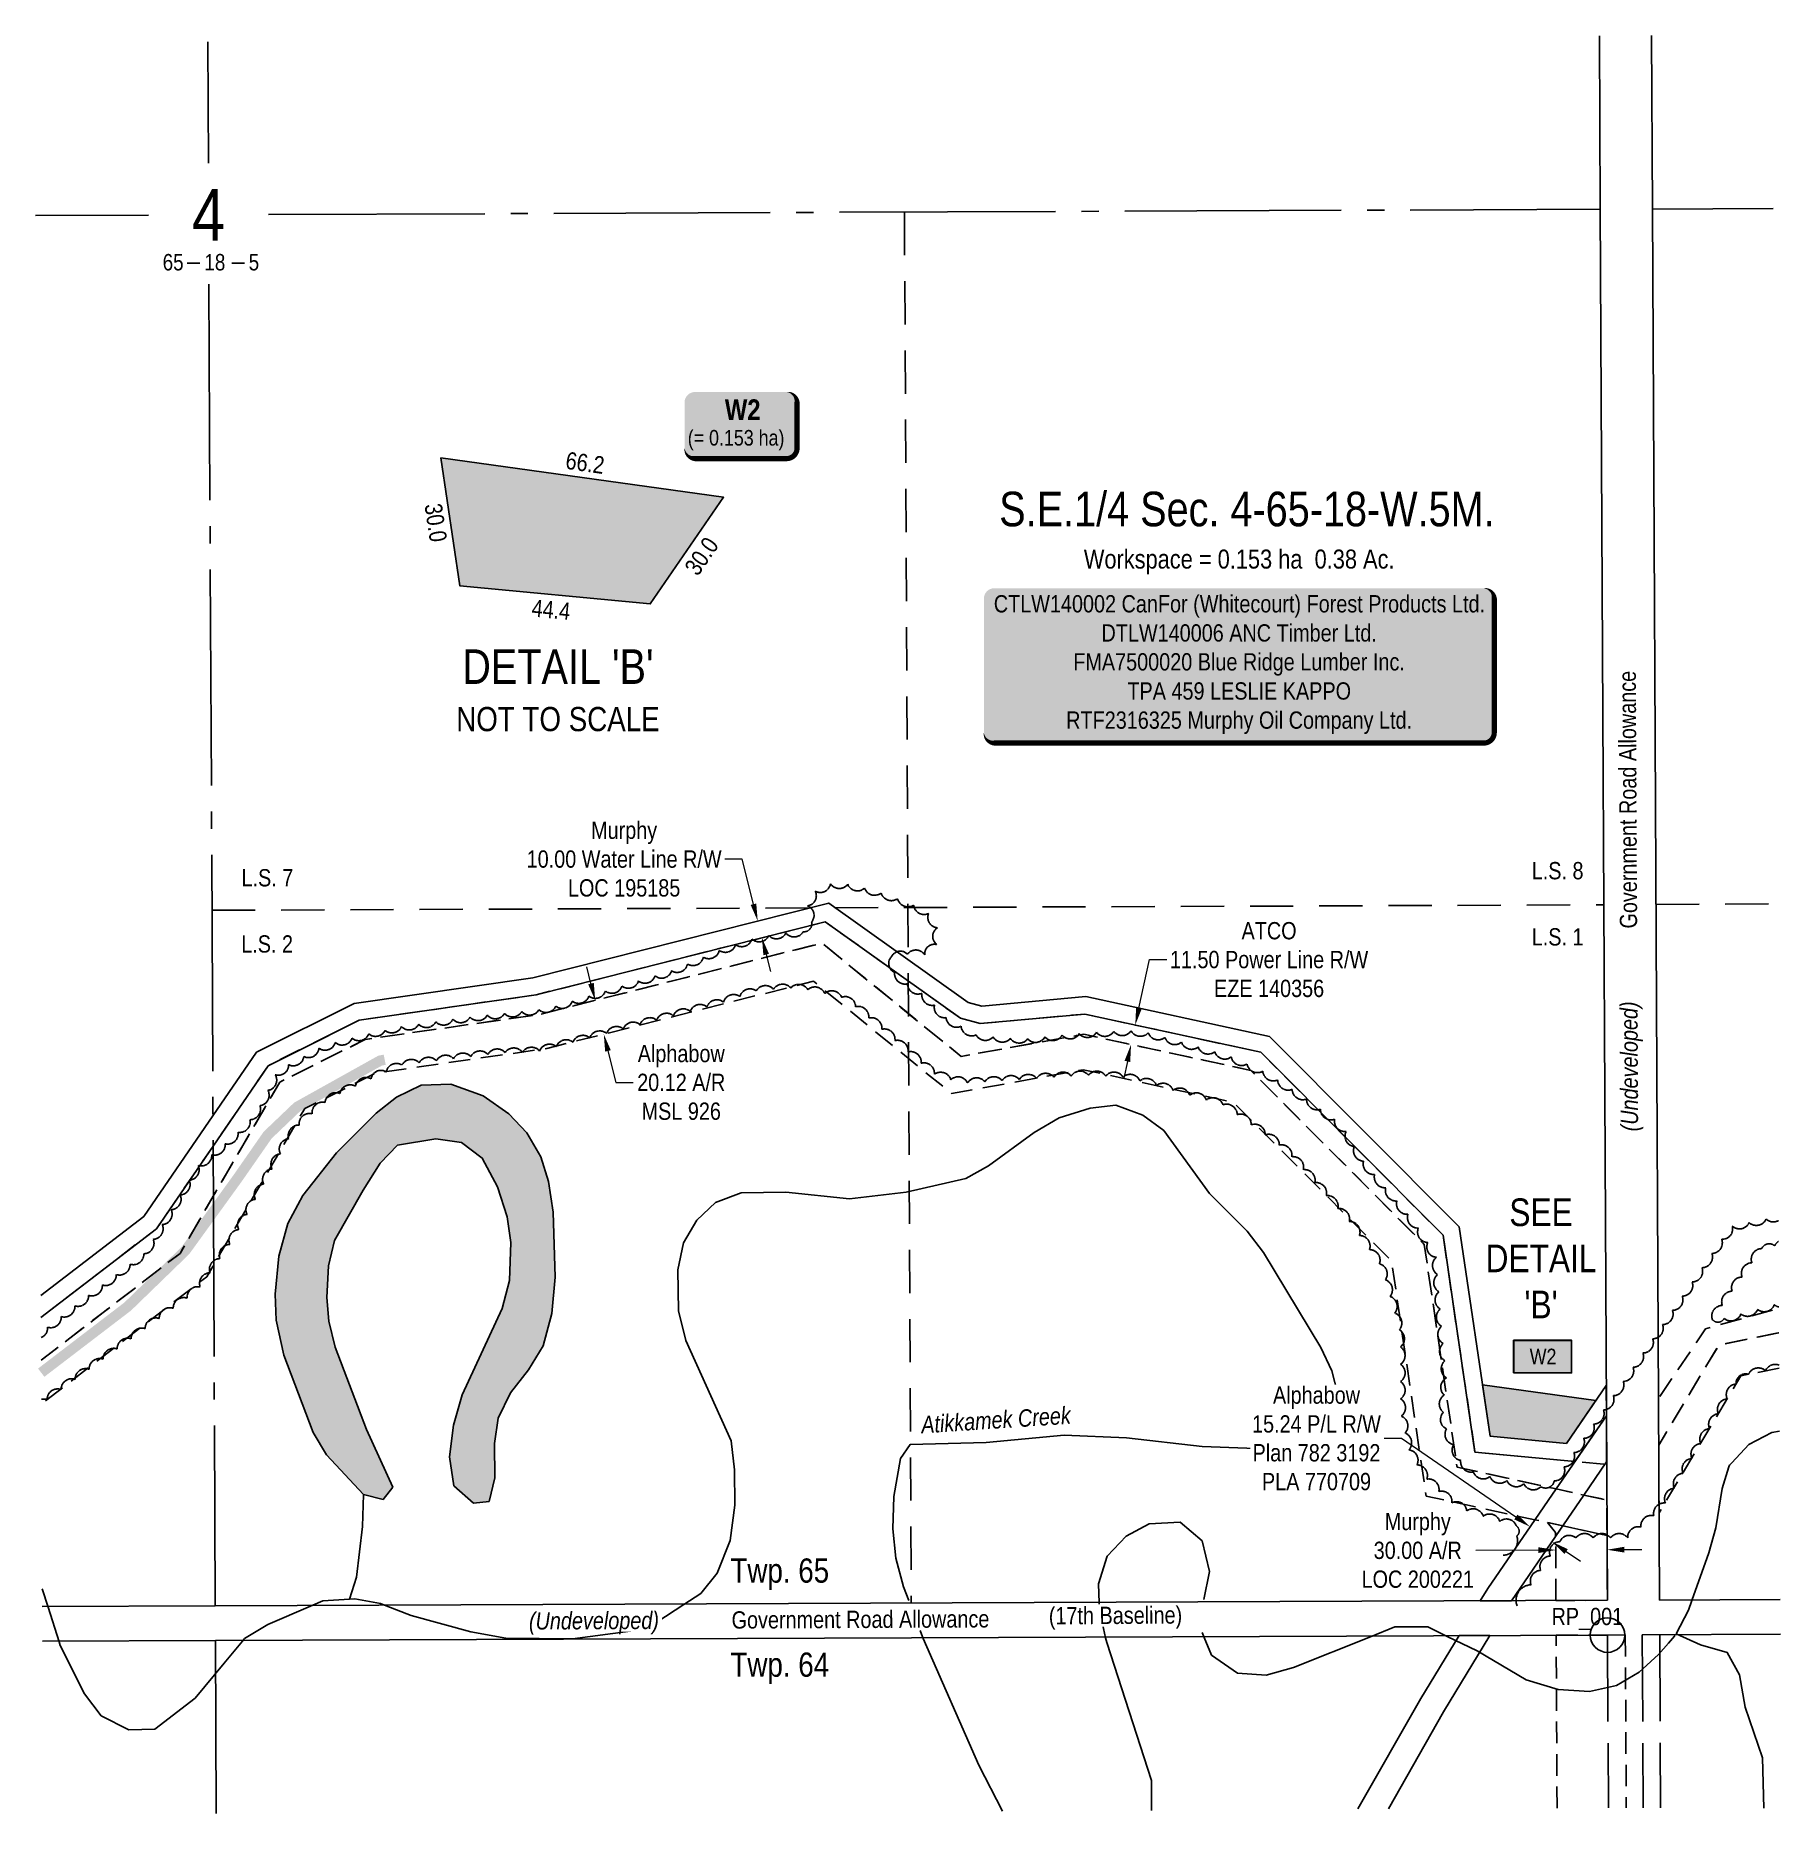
# Model space of a CAD drawing. Extents: x 521851 to 527154, y 6048777 to 6051637.
# Drawn here: x 521851 to 522860, y 6048989 to 6050017 of the extents above; entities that cross this region are included whole.
import ezdxf
from ezdxf.enums import TextEntityAlignment as Align

# ---------------------------------------------------------------- set-up
doc = ezdxf.new("R2010")
doc.units = 0
doc.header["$LTSCALE"] = 5
for name, pattern in [('0', [1, 1, 0]), ('foc-ACCESSROAD', [3.75, 2.5, -1.25]), ('foc-FLOWLINE', [3.75, 2.5, -1.25]), ('foc-LSD', [8, 5, -3]), ('foc-QUARTERLINE', [33, 25, -3, 2, -3]), ('foc-UNSURVEYED', [12.5, 10, -2.5])]:
    doc.linetypes.add(name, pattern=pattern)
for name, color, linetype in [('10', 1, 'Continuous'), ('35', 37, 'Continuous'), ('9', 3, 'Continuous'), ('AS-ROADS', 254, 'Continuous'), ('C-AR', 13, 'foc-ACCESSROAD'), ('C-RW', 13, 'Continuous'), ('C-SYMBOL', 7, 'Continuous'), ('D-TXT', 6, 'Continuous'), ('DETAIL-T', 7, 'Continuous'), ('F-AR', 190, 'foc-ACCESSROAD'), ('F-EZE', 190, 'foc-FLOWLINE'), ('F-RW', 190, 'Continuous'), ('L-AREAREQUIRED', 7, 'Continuous'), ('L-QSEC', 8, 'foc-QUARTERLINE'), ('L-ROAD-T', 7, 'Continuous'), ('L-SEC', 7, 'Continuous'), ('L-SECLBL', 7, 'Continuous'), ('L-SECTION-LSD', 7, 'foc-LSD'), ('L-USEC', 7, 'foc-UNSURVEYED'), ('P-TEMP-BLOCKS', 250, 'Continuous'), ('P-TEMP-H', 41, 'Continuous'), ('P-TEMP_WORKSPACE', 46, 'Continuous'), ('T-BUSH', 110, '0'), ('T-WATER', 160, 'Continuous'), ('T-WATER-H', 133, 'Continuous'), ('T-WATER-T', 170, 'Continuous')]:
    doc.layers.add(name, color=color, linetype=linetype)
for name, color, linetype, lineweight in [('C-AR-T', 13, 'Continuous', 9), ('F-EZE-T', 190, 'Continuous', 9), ('F-RW-T', 190, 'Continuous', 9), ('F-WS-T', 190, 'Continuous', 9), ('P-TEMP-T', 46, 'Continuous', 18), ('T-TEXT', 48, 'Continuous', 18)]:
    doc.layers.add(name, color=color, linetype=linetype, lineweight=lineweight)
doc.styles.add('100L', font='ARIALN.TTF', dxfattribs={"height": 11})
doc.styles.add('175L', font='ARIALN.TTF', dxfattribs={"height": 20})
doc.styles.add('80', font='ARIALN.TTF', dxfattribs={"height": 10})
doc.styles.add('80CG', font='ARIALN.TTF', dxfattribs={"height": 10})
doc.styles.add('80L', font='ARIALN.TTF', dxfattribs={"height": 10})
doc.styles.add('80LS', font='ARIALNI.TTF', dxfattribs={"height": 10})
doc.styles.add('BOLD', font='ARIALNB.TTF')
doc.styles.add('foc-LtypeFont', font='ARIALN.TTF', dxfattribs={"height": 7.349999999999999})
doc.styles.add('SIMPLEX', font='ARIALN.TTF')
doc.linetypes.add('foc-TOPO-flowdirection', pattern='A,20,[">",foc-LtypeFont,S=0.3,R=0,X=0,Y=-0.945],-1e-05', length=20.00001)
doc.dimstyles.new('Compass 5 000', dxfattribs={"dimscale": 5, "dimtxt": 9, "dimasz": 2, "dimexe": 0.2, "dimexo": 0.0625, "dimgap": 0.5, "dimtad": 0, "dimtih": 1, "dimtoh": 1, "dimzin": 0, "dimdsep": 46, "dimtxsty": '80CG', "dimcen": 0.1, "dimse1": 1, "dimse2": 1, "dimclrd": 256, "dimclrt": 256, "dimaunit": 1, "dimadec": 4, "dimazin": 0, "dimtfac": 0.06, "dimtofl": 0, "dimtmove": 0, "dimatfit": 1, "dimfxl": 0.2, "dimtolj": 1, "dimtzin": 0, "dimlwd": -1, "dimarcsym": 0})

msp = doc.modelspace()

# ---------------------------------------------------------------- texts
at = {"layer": '35', "color": 3, "style": '80'}
msp.add_attdef('RP_001', (522727.3747074592, 6049098.068417564), 'RP', height=9.99487, dxfattribs=at)
at = {"layer": 'C-SYMBOL', "color": 3, "style": '175L'}
msp.add_text('S.E.1/4 Sec. 4-65-18-W.5M.', height=19.98974, dxfattribs=at).set_placement((522551.3007001956, 6049727.348643042), align=Align.BOTTOM_CENTER)
at = {"layer": 'D-TXT', "color": 3, "char_height": 13.99999999999994, "attachment_point": 1, "style": '80L'}
for s, insert in [('Twp. 65', (522252.7849177189, 6049136.60871548)), ('Twp. 64', (522252.7849177189, 6049082.214129608))]:
    msp.add_mtext_dynamic_manual_height_columns(s, width=101.3953957241028, gutter_width=47.49999999999996, heights=[0], dxfattribs=dict(at, insert=insert))
at = {"layer": 'DETAIL-T', "color": 3, "insert": (522153.0681753964, 6049638.456358154), "char_height": 19.98974, "width": 116.9148895582538, "attachment_point": 5, "style": '80CG'}
msp.add_mtext("DETAIL 'B'\\P{\\H0.7x;NOT TO SCALE}", dxfattribs=at)
at = {"layer": 'L-AREAREQUIRED', "color": 5, "style": '100L'}
msp.add_text('Workspace = 0.153 ha  0.38 Ac.', height=10.994357, dxfattribs=at).set_placement((522546.831222446, 6049705.604705712), align=Align.BOTTOM_CENTER)
at = {"layer": 'L-ROAD-T', "style": '80L'}
for rotation, p in [(90.28892999574762, (522771.4616505563, 6049575.280910053)), (0.2694455526041913, (522327.9236695166, 6049101.392430259))]:
    msp.add_text('Government Road Allowance', height=10, rotation=rotation, dxfattribs=at).set_placement(p, align=Align.MIDDLE_CENTER)
at = {"layer": 'P-TEMP-T', "char_height": 9.994869999999999, "attachment_point": 1, "style": '80L'}
for s, insert, rotation in [('66.2', (522158.4057502592, 6049776.53170089), 352.0464292239838), ('30.0', (522085.8290448381, 6049747.189716359), 278.3788215487484), ('30.0', (522225.6590951832, 6049709.728233398), 55.525034015673015), ('44.4', (522138.4939807292, 6049691.184562011), 354.5630179135028)]:
    msp.add_mtext_dynamic_manual_height_columns(s, width=21.82140560313779, gutter_width=49.97435, heights=[0], dxfattribs=dict(at, insert=insert, rotation=rotation))
at = {"layer": 'T-TEXT', "style": '80LS'}
msp.add_text('(Undeveloped)', height=10, rotation=90.28892999574762, dxfattribs=at).set_placement((522772.239181317, 6049421.095280578), align=Align.MIDDLE_CENTER)
at = {"layer": 'T-WATER-T', "insert": (522362.6964984427, 6049218.869718388), "char_height": 10.00003001554806, "attachment_point": 1, "rotation": 3.738077430271405, "style": '80'}
msp.add_mtext_dynamic_manual_height_columns('{\\fArial Narrow|b0|i1|c0|p34;Atikkamek Creek}', width=107.5607485407137, gutter_width=44.99999999999998, heights=[0], dxfattribs=at)

# ---------------------------------------------------------------- blocks, each defined once
blk = doc.blocks.new('L-SECLBL')
at = {"layer": '9', "color": 7}
for p, q in [((-5.082139060913505, -27.83004804289613), (-12.28857354467345, -27.83004804289613)), ((20.70431141927111, -27.83004804289613), (13.49787693551116, -27.83004804289613))]:
    blk.add_line(p, q, dxfattribs=at)
at = {"layer": '10', "color": 2, "style": 'SIMPLEX'}
blk.add_attdef('SEC', text='', height=30, dxfattribs=at).set_placement((0, 0), align=Align.MIDDLE)
at = {"layer": '10', "color": 5, "style": '80L'}
blk.add_attdef('TWP', text='', height=9.5, dxfattribs=at).set_placement((-14.43410290347765, -27.36845155570791), align=Align.MIDDLE_RIGHT)
blk.add_attdef('RGE', text='', height=9.5, dxfattribs=at).set_placement((3.622123863462547, -27.36845155570791), align=Align.MIDDLE_CENTER)
blk.add_attdef('MER', text='', height=9.5, dxfattribs=at).set_placement((23.16775162027989, -27.36845155570791), align=Align.MIDDLE_LEFT)
blk = doc.blocks.new('*U18')
h = blk.add_hatch(color=255)
edge = h.paths.add_edge_path()
edge.add_line((-141.5, -45.5), (141.5, -45.5))
edge.add_arc((141.5, -39.5), 6, 270, 360)
edge.add_line((147.5, -39.5), (147.5, 38))
edge.add_arc((141.5, 38), 6, 0, 90)
edge.add_line((141.5, 44), (-141.5, 44))
edge.add_arc((-141.5, 38), 6, 90, 180)
edge.add_line((-147.5, 38), (-147.5, -39.5))
edge.add_arc((-141.5, -39.5), 6, 180, 270)
at = {"color": 44, "flags": 128}
blk.add_lwpolyline([(-141.5, -45.5, 3, 3, 0), (141.5, -45.5, 3, 3, 0.414213562373095), (147.5, -39.5, 3, 3, 0), (147.5, 38, 3, 0, 0.414213562373095), (141.5, 44, 0, 0, 0), (-141.5, 44, 0, 0, 0.414213562373095), (-147.5, 38, 0, 0, 0), (-147.5, -39.5, 0, 3, 0.414213562373095)], format="xyseb", close=True, dxfattribs=at)
at = {"color": 44, "style": '80'}
blk.add_attdef('ENTER_TEXT_001', (-35.98567530695772, -4.996589358799454), '', height=10, dxfattribs=at)
blk = doc.blocks.new('*D19')
at = {"layer": 'C-AR-T', "transparency": 16777216}
for p, q in [((522259.5122900493, 6049540.891218485), (522249.5122900493, 6049540.891218485)), ((522266.0914991549, 6049514.834378082), (522259.5122900493, 6049540.891218485)), ((522273.4364962101, 6049485.744648153), (522275.8846090997, 6049476.048940687))]:
    blk.add_line(p, q, dxfattribs=at)
for points in [[(522267.7074503994, 6049515.242396897), (522264.4755479102, 6049514.426359267), (522268.5396120443, 6049505.138670616)], [(522275.0524474545, 6049486.152666967), (522271.8205449653, 6049485.336629338), (522270.9883833206, 6049495.44035562)]]:
    blk.add_solid(points, dxfattribs=at)
at = {"layer": 'C-AR-T', "transparency": 16777216, "insert": (522191.3267511672, 6049540.891218485), "char_height": 10, "attachment_point": 5, "style": '80CG'}
blk.add_mtext('\\A1;Murphy\\P10.00 Water Line R/W\\PLOC 195185', dxfattribs=at)
blk = doc.blocks.new('*D20')
at = {"layer": 'C-AR-T', "transparency": 16777216}
for p, q in [((522719.7792937412, 6049141.435473158), (522683.5498220255, 6049141.244391905)), ((522769.4688684663, 6049141.697545602), (522779.4687293835, 6049141.750286805))]:
    blk.add_line(p, q, dxfattribs=at)
for points in [[(522719.7705035406, 6049143.102116644), (522719.7880839419, 6049139.768829672), (522729.7791546584, 6049141.488214362)], [(522769.4600782657, 6049143.364189088), (522769.477658667, 6049140.030902116), (522759.469007549, 6049141.644804399)]]:
    blk.add_solid(points, dxfattribs=at)
at = {"layer": 'C-AR-T', "transparency": 16777216, "insert": (522650.0368615889, 6049141.244391906), "char_height": 10, "attachment_point": 5, "style": '80CG'}
blk.add_mtext('\\A1;Murphy\\P30.00 A/R\\PLOC 200221', dxfattribs=at)
blk = doc.blocks.new('*D21')
at = {"layer": 'F-WS-T', "transparency": 16777216}
for p, q in [((522172.1777090696, 6049468.950524563), (522169.7298485057, 6049478.646295737)), ((522181.9988862632, 6049430.049662258), (522186.6071728419, 6049411.796624141)), ((522186.6071728419, 6049411.796624141), (522196.6071728421, 6049411.79662414))]:
    blk.add_line(p, q, dxfattribs=at)
for points in [[(522173.7936709321, 6049469.358501323), (522170.5617472071, 6049468.542547802), (522174.6255696332, 6049459.254753389)], [(522183.6148481257, 6049430.457639018), (522180.3829244007, 6049429.641685497), (522179.5510256996, 6049439.745433431)]]:
    blk.add_solid(points, dxfattribs=at)
at = {"layer": 'F-WS-T', "transparency": 16777216, "insert": (522224.3425070848, 6049411.796624141), "char_height": 10, "attachment_point": 5, "style": '80CG'}
blk.add_mtext('\\A1;Alphabow\\P20.12 A/R\\PMSL 926', dxfattribs=at)
blk = doc.blocks.new('*D22')
at = {"layer": 'F-EZE-T', "transparency": 16777216}
for p, q in [((522488.8852221954, 6049454.76231066), (522494.961079678, 6049482.794601175)), ((522494.961079678, 6049482.794601175), (522504.9610796781, 6049482.794601176)), ((522482.2140473686, 6049423.983394045), (522480.0957831156, 6049414.21032101))]:
    blk.add_line(p, q, dxfattribs=at)
for points in [[(522487.2563766895, 6049455.115354703), (522490.5140677013, 6049454.409266618), (522486.7669579424, 6049444.989237625)], [(522480.5852018627, 6049424.336438088), (522483.8428928745, 6049423.630350003), (522484.3323116219, 6049433.756467081)]]:
    blk.add_solid(points, dxfattribs=at)
at = {"layer": 'F-EZE-T', "transparency": 16777216, "insert": (522564.101598096, 6049482.794601176), "char_height": 10, "attachment_point": 5, "style": '80CG'}
blk.add_mtext('\\A1;ATCO\\P11.50 Power Line R/W\\PEZE 140356', dxfattribs=at)
blk = doc.blocks.new('*D23')
at = {"layer": 'F-RW-T', "transparency": 16777216}
for p, q in [((522640.59747741, 6049205.994785358), (522630.59747741, 6049205.994785357)), ((522706.7616183306, 6049160.566109814), (522640.59747741, 6049205.994785358)), ((522735.8064071112, 6049140.623792611), (522744.0502666719, 6049134.96351174))]:
    blk.add_line(p, q, dxfattribs=at)
for points in [[(522707.704998476, 6049161.940086408), (522705.8182381853, 6049159.19213322), (522715.0054778913, 6049154.905828943)], [(522736.7497872566, 6049141.997769205), (522734.8630269659, 6049139.249816017), (522727.5625475501, 6049146.284073482)]]:
    blk.add_solid(points, dxfattribs=at)
at = {"layer": 'F-RW-T', "transparency": 16777216, "insert": (522591.5115292519, 6049205.994785357), "char_height": 10, "attachment_point": 5, "style": '80CG', "bg_fill": 3, "box_fill_scale": 1.1, "bg_fill_color": 256, "bg_fill_true_color": 13158600, "bg_fill_transparency": 0}
blk.add_mtext('\\A1;Alphabow\\P15.24 P/L R/W\\PPlan 782 3192\\PPLA 770709', dxfattribs=at)
blk = doc.blocks.new('*U32')
h = blk.add_hatch(color=191)
edge = h.paths.add_edge_path()
edge.add_line((-26.49999999999999, -20), (26.49999999999999, -20))
edge.add_arc((26.49999999999999, -14), 6, 270, 360)
edge.add_line((32.49999999999999, -14), (32.49999999999999, 12.5))
edge.add_arc((26.49999999999999, 12.5), 6, 0, 90)
edge.add_line((26.49999999999999, 18.5), (-26.49999999999999, 18.5))
edge.add_arc((-26.49999999999999, 12.5), 6, 90, 180)
edge.add_line((-32.49999999999999, 12.5), (-32.49999999999999, -14))
edge.add_arc((-26.49999999999999, -14), 6, 180, 270)
at = {"color": 250, "flags": 128}
blk.add_lwpolyline([(-26.49999999999999, -20, 3, 3, 0), (26.49999999999999, -20, 3, 3, 0.414213562373095), (32.49999999999999, -14, 3, 3, 0), (32.49999999999999, 12.5, 3, 0, 0.414213562373095), (26.49999999999999, 18.5, 0, 0, 0), (-26.49999999999999, 18.5, 0, 0, 0.414213562373095), (-32.49999999999999, 12.5, 0, 0, 0), (-32.49999999999999, -14, 0, 3, 0.414213562373095)], format="xyseb", close=True, dxfattribs=at)
at = {"flags": 128}
blk.add_lwpolyline([(4.701818253082507, -15.62450055211453, 0, 7.499999999999997, 0), (0.4143293970815544, 1.879212417448208, 0, 0, 0)], format="xyseb", dxfattribs=at)
at = {"color": 250}
for tag, p, height, style in [('TEMP_AREA_W1_001', (-9.212824010914055, 2.244292974654144), 12, 'BOLD'), ('ENTER_TEXT_001', (-30.65893587994544, -12.47010782646594), 9, '80')]:
    blk.add_attdef(tag, p, '', height=height, dxfattribs=dict(at, style=style))
blk = doc.blocks.new('Temp_Area')
h = blk.add_hatch(color=191)
h.dxf.hatch_style = 1
h.paths.add_polyline_path([(-16.82711371331243, -9.436567862801894), (16.33187767662457, -9.436567862801894), (16.33187767662457, 9.053714016554295), (-16.82711371331243, 9.053714016554295)])
at = {"color": 250}
for points in [[(-17.02711371331247, -9.636567862801712), (16.53187767662462, -9.636567862801712), (16.53187767662462, 9.253714016554113), (-17.02711371331247, 9.253714016554113)], [(-16.92711371331245, -9.536567862801803), (16.43187767662459, -9.536567862801803), (16.43187767662459, 9.153714016554204), (-16.92711371331245, 9.153714016554204)]]:
    blk.add_lwpolyline(points, close=True, dxfattribs=at)
at = {"color": 250, "style": '80L'}
blk.add_attdef('TEMPORARY', text='', height=9, dxfattribs=at).set_placement((0.001048257894581184, -0.1484938545327168), align=Align.MIDDLE_CENTER)

# ---------------------------------------------------------------- dimensions: what is measured, and where the dimension line sits
at = {"layer": 'C-AR-T'}
for base, p1, p2, angle, text, picture, middle in [((522268.5396120443, 6049505.138670616), (522274.6397791259, 6049496.362313009), (522272.1910078496, 6049506.060628004), 104.17068177109817, 'Murphy\\P10.00 Water Line R/W\\PLOC 195185', '*D19', (522191.3267511672, 6049540.891218485)), ((522729.7791546584, 6049141.488214362), (522759.4896511909, 6049137.730719527), (522729.7997983004, 6049137.574129491), 180.30218623940323, 'Murphy\\P30.00 A/R\\PLOC 200221', '*D20', (522650.0368615889, 6049141.244391906))]:
    dim = msp.add_linear_dim(base=base, p1=p1, p2=p2, angle=angle, text=text, dimstyle='Compass 5 000', dxfattribs=at)
    dim.commit()
    dim.dimension.update_dxf_attribs({"geometry": picture, "text_midpoint": middle, "dimtype": 161})
at = {"layer": 'F-EZE-T'}
dim = msp.add_linear_dim(base=(522486.7669579424, 6049444.989237625), p1=(522483.703116167, 6049433.892842021), p2=(522486.1377624875, 6049445.125612564), angle=77.77059305819685, text='ATCO\\P11.50 Power Line R/W\\PEZE 140356', dimstyle='Compass 5 000', dxfattribs=at)
dim.commit()
dim.dimension.update_dxf_attribs({"geometry": '*D22', "text_midpoint": (522564.101598096, 6049482.794601176), "dimtype": 161})
at = {"layer": 'F-WS-T'}
dim = msp.add_linear_dim(base=(522179.5510256996, 6049439.745433431), p1=(522175.2521469452, 6049459.412943373), p2=(522180.1776030115, 6049439.903623416), angle=284.1691906815933, text='Alphabow\\P20.12 A/R\\PMSL 926', dimstyle='Compass 5 000', dxfattribs=at)
dim.commit()
dim.dimension.update_dxf_attribs({"geometry": '*D21', "text_midpoint": (522224.3425070848, 6049411.796624141), "dimtype": 161})

# ---------------------------------------------------------------- hatches: boundary and pattern name
at = {"layer": 'P-TEMP-H'}
h = msp.add_hatch(color=256, dxfattribs=at)
h.dxf.hatch_style = 1
h.paths.add_polyline_path([(522085.4653563233, 6049772.952630017), (522096.3694490563, 6049698.920915219), (522206.4403963694, 6049688.444461769), (522248.797872435, 6049750.132696103)])
h = msp.add_hatch(color=256, dxfattribs=at)
h.dxf.hatch_style = 1
h.paths.add_polyline_path([(522687.4901562041, 6049237.018552815), (522691.86167671, 6049207.338764936), (522735.9898233665, 6049203.138687753), (522752.9712063876, 6049227.86989538)])
at = {"layer": 'T-WATER-H'}
h = msp.add_hatch(color=256, dxfattribs=at)
h.dxf.hatch_style = 1
h.paths.add_polyline_path([(522011.5611257412, 6049209.454271754), (521994.5630438058, 6049254.144187869), (521990.3030122392, 6049274.32228398), (521989.718891994, 6049289.311282909), (521991.673026935, 6049311.426810065), (521997.021055966, 6049330.268036346), (522005.6470238569, 6049346.456753246), (522025.0051628246, 6049371.141987569), (522048.0031380029, 6049393.970639726), (522059.7973050911, 6049403.255032255), (522074.0961420145, 6049410.142315788), (522091.1583896228, 6049410.864899242), (522109.8735576974, 6049404.056243663), (522124.7644141872, 6049393.617979214), (522135.079328656, 6049382.713152163), (522143.1555769027, 6049368.894978912), (522147.5844685307, 6049354.565088645), (522150.3244756127, 6049336.819852705), (522151.5445820103, 6049299.316503362), (522149.615428342, 6049278.13568671), (522144.4496301284, 6049259.485401141), (522136.0613513984, 6049245.581297436), (522125.7216250013, 6049232.410633341), (522118.5223080689, 6049217.805252053), (522116.4336082681, 6049202.988488593), (522116.5174738704, 6049183.275422829), (522113.2844279063, 6049169.468211316), (522104.2372267477, 6049168.652442487), (522092.9503188982, 6049178.569115724), (522090.4351772827, 6049195.454063758), (522092.6852126109, 6049213.717441481), (522097.8064582185, 6049231.127569376), (522120.8664732442, 6049281.190292601), (522125.0765934101, 6049297.241357978), (522125.9322947515, 6049319.358804243), (522123.6534451646, 6049334.191632566), (522118.1825569635, 6049351.487879597), (522109.3224465703, 6049368.069744476), (522097.2894465674, 6049377.030100191), (522082.4453950676, 6049379.131770307), (522060.4034293276, 6049375.533516973), (522050.3090464916, 6049365.087943811), (522040.5833222623, 6049349.543565729), (522023.9659865433, 6049320.359552211), (522020.387104547, 6049305.784685899), (522019.5652553283, 6049287.499544152), (522020.66106532, 6049273.862684958), (522024.3521468433, 6049258.678399957), (522042.3963881009, 6049211.103419555), (522057.7280259604, 6049177.889029216), (522051.9792553905, 6049170.755389043), (522040.7432767591, 6049173.552392264), (522019.239967887, 6049196.498970148)])

# ---------------------------------------------------------------- linework, layer by layer
at = {"layer": '35', "color": 3}
msp.add_circle((522759.719, 6049092.317000001), 9.99487, dxfattribs=at)
at = {"layer": 'AS-ROADS', "const_width": 6.003073573669651, "flags": 128}
msp.add_lwpolyline([(521854.4114532555, 6049244.018092027), (521904.3603078074, 6049282.225782418), (521937.689736296, 6049314.553843491), (521968.1164918833, 6049356.683564248), (521985.2466599888, 6049381.319377533), (522002.3804930859, 6049397.691702061), (522050.2501917816, 6049424.403492667), (522052.9499068976, 6049424.946495488)], dxfattribs=at)
at = {"layer": 'C-AR'}
msp.add_lwpolyline([(522759.428559995, 6049149.841801568), (522759.6173078779, 6049112.423298487), (522729.9330694336, 6049112.305597511), (522729.7371517313, 6049149.452071862), (522729.7257832325, 6049151.654471672), (522725.1258614027, 6049157.340092918), (522733.844687215, 6049155.434639946), (522759.428559995, 6049149.841801568)], close=True, dxfattribs=at)
msp.add_lwpolyline([(522730.5645443278, 6048992.254487782), (522730.0386114951, 6049092.1993156), (522759.7184478692, 6049092.317094298), (522770.0177376428, 6049092.365803868), (522770.549797845, 6048992.452760085), (522770.5071846552, 6048992.409691522)], dxfattribs=at)
at = {"layer": 'C-RW', "flags": 128}
msp.add_lwpolyline([(521854.1978732983, 6049288.54816528), (521913.6711328458, 6049334.237166934), (521953.6455389721, 6049392.546509165), (521978.8437519318, 6049429.301626304), (522035.2230045528, 6049457.477981101), (522138.5137509323, 6049472.307854776), (522309.615674694, 6049515.510150856), (522390.088881118, 6049458.114977029), (522397.998813853, 6049455.929101857), (522458.1709587058, 6049461.422383185), (522564.3171285769, 6049438.415902486), (522674.0532288076, 6049328.246571605), (522691.86167671, 6049207.338764936), (522735.9898233665, 6049203.138687753), (522758.9908028915, 6049236.636666072), (522759.0790975807, 6049219.094606561), (522740.8546468978, 6049192.579757668), (522683.1084760997, 6049198.124066448), (522664.6382710753, 6049323.525381382), (522559.3132431462, 6049429.265196458), (522457.5522106572, 6049451.321386643), (522397.0919985856, 6049445.802376998), (522385.7201592271, 6049448.944479003), (522307.5760705236, 6049504.678486397), (522140.4543323271, 6049462.481466233), (522038.2469192178, 6049447.80671209), (521985.6304454167, 6049421.511647217), (521953.7300364482, 6049374.979216718), (521921.0237863697, 6049327.272403081), (521854.2581471971, 6049275.981437765)], dxfattribs=at)
at = {"layer": 'F-AR', "flags": 128}
for points in [[(521854.3769138641, 6049251.219337168), (521934.6272519919, 6049312.986642442), (521953.8691494023, 6049346.027352813), (521992.2841732316, 6049411.987210345), (522041.7214072695, 6049436.69411227), (522142.6842541368, 6049451.189853216), (522305.6844557229, 6049492.345888737), (522386.0878404502, 6049426.857581726), (522457.0407777692, 6049439.671725987), (522553.5636729391, 6049418.751032445), (522653.8193621984, 6049318.099415687), (522672.7786203387, 6049189.378753033), (522730.0604852469, 6049176.831941087), (522746.0330974063, 6049173.254905722), (522759.3246341523, 6049170.422729109), (522759.428559995, 6049149.841801568), (522733.844687215, 6049155.434639946), (522717.779773296, 6049158.946010757), (522654.9051317751, 6049172.690449402), (522634.8849333169, 6049308.594875147), (522543.5062987056, 6049400.341028269), (522456.6923940448, 6049419.161308695), (522380.5655464687, 6049405.411133942), (522300.8218592249, 6049470.362295743), (522146.5954680021, 6049431.425248416), (522047.8114973253, 6049417.242913412), (522006.724564391, 6049396.714316233), (521954.0602090347, 6049306.315146601), (521950.0921938151, 6049299.503276715), (521854.4982151676, 6049225.928780951)], [(522858.8906328841, 6049246.594685975), (522836.8738660807, 6049242.148959314), (522789.5214940217, 6049163.018977637), (522789.3244333144, 6049202.137444302), (522824.0999792293, 6049260.055066207), (522858.7873643037, 6049267.074669608)]]:
    msp.add_lwpolyline(points, dxfattribs=at)
at = {"layer": 'F-EZE', "flags": 128}
for points in [[(521854.2581471971, 6049275.981437765), (521921.0237863697, 6049327.272403081), (521953.7300364482, 6049374.979216718), (521985.6304454167, 6049421.511647217), (522038.2469192178, 6049447.80671209), (522140.4543323271, 6049462.481466233), (522307.5760705236, 6049504.678486397), (522385.7201592271, 6049448.944479003), (522397.0919985856, 6049445.802376998), (522457.5522106572, 6049451.321386643), (522559.3132431462, 6049429.265196458), (522664.6382710753, 6049323.525381382), (522683.1084760997, 6049198.124066448), (522740.9031877116, 6049192.623231215), (522758.2473789323, 6049190.972762507), (522759.2212696358, 6049190.879972649), (522759.3246341523, 6049170.422729109), (522746.0334856656, 6049173.25861029), (522730.0604852469, 6049176.831941087), (522672.7786203387, 6049189.378753033), (522653.8193621984, 6049318.099415687), (522553.5636729391, 6049418.751032445), (522457.0407777692, 6049439.671725987), (522386.0878404502, 6049426.857581726), (522305.6844557229, 6049492.345888737), (522142.6842541368, 6049451.189853216), (522041.7214072695, 6049436.69411227), (521992.2841732316, 6049411.987210345), (521953.8691494023, 6049346.027352813), (521934.6272519919, 6049312.986642442), (521854.3769138641, 6049251.219337168)], [(522858.7873643037, 6049267.074669608), (522824.0999792293, 6049260.055066207), (522789.3244333144, 6049202.137444302), (522789.2275773759, 6049221.362850861), (522789.1887106045, 6049229.110233481), (522816.4038442154, 6049269.374220521), (522858.7160100359, 6049281.225481272)]]:
    msp.add_lwpolyline(points, dxfattribs=at)
at = {"layer": 'F-RW'}
msp.add_lwpolyline([(522732.2118620486, 6049153.056693865), (522704.1652451413, 6049112.203959859), (522686.1831278877, 6049112.132036128), (522690.466469008, 6049119.167385324), (522715.3642464586, 6049155.428353843), (522727.9342580754, 6049173.735821758), (522759.0790975807, 6049219.094606561), (522759.2142177728, 6049192.38029794), (522746.0276197461, 6049173.176622984), (522732.2118620486, 6049153.056693865)], close=True, dxfattribs=at)
msp.add_lwpolyline([(522615.4842516668, 6048991.807324257), (522651.7583159881, 6049055.625748489), (522673.8992737689, 6049091.976209043), (522691.777212724, 6049092.047563165), (522664.8877684484, 6049047.898527973), (522633.0444700408, 6048991.875557392)], dxfattribs=at)
at = {"layer": 'L-QSEC'}
for p, q in [((521950.6688715725, 6050013.390886689), (521951.0062798478, 6049943.376545741)), ((521851.1427838277, 6049912.988590359), (521916.5076390959, 6049913.252410466)), ((521985.7535774526, 6049913.531895074), (522755.5620209716, 6049916.638930894)), ((522785.726203843, 6049916.781376676), (522855.5096098606, 6049917.111273634)), ((521951.3434419622, 6049873.41328473), (521955.0257682101, 6049109.307409897)), ((521955.1039024889, 6049089.190761636), (521955.5911187545, 6048989.193170053))]:
    msp.add_line(p, q, dxfattribs=at)
at = {"layer": 'L-SEC'}
for p, q in [((522755.0565630799, 6050016.919264585), (522755.5620209716, 6049916.638930894)), ((522785.2207635198, 6050017.058220339), (522785.7261550961, 6049916.791043267)), ((522755.5620209716, 6049916.638930894), (522759.6175376834, 6049112.42328714)), ((522785.7261550961, 6049916.791043267), (522789.781671808, 6049112.575399513)), ((521855.0080155372, 6049108.918934896), (521955.0257682101, 6049109.307409897)), ((521955.025735923, 6049109.307409772), (522759.6404266919, 6049112.433873329)), ((522759.6239900916, 6049112.433802748), (522759.6322084496, 6049112.433841401)), ((522789.781671808, 6049112.575399513), (522859.5647588883, 6049112.903591641)), ((521855.1047176419, 6049088.802358753), (521955.1039024889, 6049089.190761636)), ((521955.1039024889, 6049089.190761636), (522759.7185932578, 6049092.317225195)), ((522779.8355113508, 6049092.411829963), (522859.6661938176, 6049092.787253432))]:
    msp.add_line(p, q, dxfattribs=at)
at = {"layer": 'L-SECTION-LSD'}
for p, q in [((522353.352335914, 6049915.015566134), (522357.3128631184, 6049110.859608602)), ((521953.0882908083, 6049511.346166206), (522757.5898520623, 6049514.531823362)), ((522787.7539563878, 6049514.674707185), (522857.5372032602, 6049515.003687274))]:
    msp.add_line(p, q, dxfattribs=at)
at = {"layer": 'L-USEC'}
for p, q in [((522759.7185932578, 6049092.317225195), (522760.2226059469, 6048992.36972909)), ((522779.838375241, 6049092.411188696), (522780.3424675275, 6048992.447908142)), ((522789.8776189106, 6049092.458408881), (522790.3817253374, 6048992.486917339))]:
    msp.add_line(p, q, dxfattribs=at)
at = {"layer": 'P-TEMP_WORKSPACE'}
for points in [[(522085.4653563233, 6049772.952630017), (522096.3694490563, 6049698.920915219), (522206.4403963694, 6049688.444461769), (522248.797872435, 6049750.132696103)], [(522687.4901562041, 6049237.018552815), (522691.86167671, 6049207.338764936), (522735.9898233665, 6049203.138687753), (522752.9712063876, 6049227.86989538)]]:
    msp.add_lwpolyline(points, close=True, dxfattribs=at)
at = {"layer": 'T-BUSH', "flags": 128}
for points in [[(522053.1573318516, 6049441.904147134, 0.5018342600439558), (522062.6877295948, 6049444.064739273, 0.52056705), (522072.5875412312, 6049445.476734156, 0.52056705), (522082.4873528677, 6049446.888729048, 0.52056705), (522092.3871645038, 6049448.300723938, 0.52056705), (522102.2963637422, 6049449.637393481, 0.52056705), (522112.2399150096, 6049450.698425145, 0.52056705), (522122.1834662771, 6049451.759456805, 0.52056705), (522132.1270175448, 6049452.820488468, 0.52056705), (522142.0705688125, 6049453.88152013, 0.52056705), (522151.8196983059, 6049455.896439895, 0.52056705), (522161.3853056552, 6049458.811771099, 0.52056705), (522170.9509130048, 6049461.7271023, 0.52056705), (522180.5165203543, 6049464.642433512, 0.52056705), (522190.0821277037, 6049467.557764713, 0.52056705), (522199.6477350531, 6049470.473095912, 0.52056705), (522209.2133424027, 6049473.388427126, 0.52056705), (522218.7789497521, 6049476.303758331, 0.52056705), (522227.9545659159, 6049480.276537662, 0.52056705), (522237.1224784711, 6049484.270205067, 0.52056705), (522246.3245113115, 6049488.176440702, 0.52056705), (522255.7741218336, 6049491.448269089, 0.52056705), (522265.2237323553, 6049494.720097473, 0.52056705), (522274.9655747541, 6049496.776967416, 0.52056705), (522284.8694462467, 6049498.160198942, 0.52056705), (522294.8167900107, 6049498.917890575, 0.52056705), (522299.6994547814, 6049504.646379373, 0.52056705), (522297.3277235004, 6049513.921132883, 0.52056705), (522301.7834020162, 6049522.380486337, 0.52056705), (522310.6331139432, 6049526.728336403, 0.52056705), (522320.5749373466, 6049526.356390948, 0.52056705), (522330.3226724337, 6049524.124427545, 0.52056705), (522339.9209578385, 6049521.333112598, 0.52056705), (522349.3662364862, 6049518.052236849, 0.52056705), (522358.667696701, 6049514.38192765, 0.52056705), (522367.3639363339, 6049509.53342534, 0.52056705), (522372.4098799598, 6049501.252332494, 0.52056705), (522372.1090674626, 6049491.50702525, 0.52056705), (522365.0653057182, 6049485.628175784, 0.52056705), (522355.0761144478, 6049485.960273372, 0.52056705), (522345.8677892262, 6049484.576572192, 0.52056705), (522347.6560984355, 6049475.402311312, 0.52056705), (522355.110661872, 6049468.811914758, 0.52056705), (522363.4431978285, 6049463.31721862, 0.52056705), (522370.7195373957, 6049456.45895456, 0.52056705), (522377.4383075988, 6049449.269126878, 0.52056705), (522386.1033328744, 6049444.277400025, 0.52056705), (522394.7683581499, 6049439.285673167, 0.52056705), (522404.6297804345, 6049438.113387994, 0.52056705), (522414.5941243005, 6049437.269675174, 0.52056705), (522424.5514498205, 6049437.032865872, 0.52056705), (522434.4936178742, 6049438.106781312, 0.52056705), (522444.4357859287, 6049439.180696763, 0.52056705), (522454.3993280212, 6049440.025837022, 0.52056705), (522464.3692464494, 6049440.798555822, 0.52056705), (522474.3563658234, 6049441.305947788, 0.52056705), (522484.3465470304, 6049441.66239324, 0.52056705), (522494.2734405987, 6049440.544906338, 0.52056705), (522503.8892585529, 6049437.799720534, 0.52056705), (522513.5050765066, 6049435.054534735, 0.52056705), (522523.1208944604, 6049432.309348938, 0.52056705), (522532.7367124142, 6049429.564163137, 0.52056705), (522542.2541491201, 6049426.55028047, 0.52056705), (522551.3691663554, 6049422.437317936, 0.52056705), (522560.4841835906, 6049418.324355404, 0.52056705), (522569.0582414005, 6049413.204470171, 0.52056705), (522577.4549582638, 6049407.774537862, 0.52056705), (522585.7720908407, 6049402.224537734, 0.52056705), (522593.8226061506, 6049396.292671035, 0.52056705), (522601.9806167617, 6049390.521556218, 0.52056705), (522608.6702372319, 6049383.539140776, 0.52056705), (522613.3792554746, 6049374.717284555, 0.52056705), (522618.7089770414, 6049366.291019435, 0.52056705), (522625.1284473768, 6049358.623529582, 0.52056705), (522631.5479177121, 6049350.956039732, 0.52056705), (522637.9673880471, 6049343.288549886, 0.52056705), (522644.3568924021, 6049335.59614474, 0.52056705), (522650.383921609, 6049327.635334298, 0.52056705), (522655.8370582889, 6049319.253013596, 0.52056705), (522660.8008496237, 6049310.705445145, 0.52056705), (522661.5458805145, 6049300.733237326, 0.52056705), (522662.2909114055, 6049290.761029497, 0.52056705), (522663.035942296, 6049280.788821664, 0.52056705), (522663.7809731872, 6049270.816613832, 0.52056705), (522664.7399466151, 6049260.863565538, 0.52056705), (522665.7786736876, 6049250.917659546, 0.52056705), (522666.6626247512, 6049240.975830832, 0.52056705), (522665.2917273875, 6049231.079800419, 0.52056705), (522664.9070835045, 6049221.087200698, 0.52056705), (522666.6435426757, 6049211.508337491, 0.52056705), (522670.7553658499, 6049202.39280623, 0.52056705), (522674.8671890244, 6049193.277274971, 0.52056705), (522682.1837308888, 6049186.694260878, 0.52056705), (522691.7865917477, 6049183.946129077, 0.52056705), (522701.5121549603, 6049181.619453302, 0.52056705), (522711.3464498419, 6049179.814683144, 0.52056705), (522721.1920112038, 6049178.063991433, 0.52056705), (522728.9182327115, 6049181.403727692, 0.52056705), (522734.6124136209, 6049189.624208443, 0.52056705), (522740.306594531, 6049197.844689192, 0.52056705), (522746.0007754402, 6049206.065169947, 0.52056705), (522751.6949563496, 6049214.285650692, 0.52056705), (522757.3891372593, 6049222.506131447, 0.52056705), (522763.0833181685, 6049230.726612195, 0.52056705), (522768.7774990779, 6049238.947092941, 0.52056705), (522774.4716799872, 6049247.167573697, 0.52056705), (522780.1658608967, 6049255.388054446, 0.52056705), (522785.8600418062, 6049263.6085352, 0.52056705), (522791.5542227158, 6049271.829015952, 0.52056705), (522797.248403625, 6049280.049496696, 0.52056705), (522802.9425845345, 6049288.269977453, 0.52056705), (522808.6367654441, 6049296.490458201, 0.52056705), (522814.330946353, 6049304.71093895, 0.52056705), (522820.0251272624, 6049312.931419702, 0.52056705), (522825.7193081724, 6049321.15190045, 0.52056705), (522831.7878532911, 6049328.806156522, 0.52056705), (522841.5817875249, 6049330.82577337, 0.52056705), (522851.3757217595, 6049332.84539022, 0.3232778319894746), (522858.4604359616, 6049331.910334662, 0.3232778319894746)], [(522053.3840801204, 6049418.132160369, -0.01973274139179508), (522053.8115035246, 6049417.90970715, -0.52056705), (522062.9385246392, 6049421.90891634, -0.52056705), (522072.8695335591, 6049423.124951848, -0.52056705), (522082.8005424787, 6049424.340987367, -0.52056705), (522092.7315513975, 6049425.557022905, -0.52056705), (522102.662560317, 6049426.773058434, -0.52056705), (522112.5935692373, 6049427.989093934, -0.52056705), (522122.5314699301, 6049429.099332454, -0.52056705), (522132.5363115224, 6049429.181947658, -0.52056705), (522142.4483333158, 6049429.957956914, -0.52056705), (522152.1226562844, 6049432.509653547, -0.52056705), (522161.7969792555, 6049435.061350182, -0.52056705), (522171.4713022255, 6049437.613046772, -0.52056705), (522181.1456251963, 6049440.164743392, -0.52056705), (522190.8199481662, 6049442.716440003, -0.52056705), (522200.4942711385, 6049445.268136618, -0.52056705), (522210.1685941077, 6049447.819833244, -0.52056705), (522219.8429170788, 6049450.37152984, -0.52056705), (522229.5172400496, 6049452.923226478, -0.52056705), (522239.1915630199, 6049455.474923086, -0.52056705), (522248.800114633, 6049458.243424639, -0.52056705), (522258.261548947, 6049461.496875321, -0.52056705), (522267.7229832616, 6049464.750326004, -0.52056705), (522277.6628947502, 6049465.668433644, -0.52056705), (522287.6414462202, 6049466.397947951, -0.52056705), (522297.4940337816, 6049465.443408711, -0.52056705), (522307.2530261989, 6049463.237564762, -0.52056705), (522317.0120186172, 6049461.031720813, -0.52056705), (522325.1485918786, 6049455.608378683, -0.52056705), (522332.7244871046, 6049449.073128725, -0.52056705), (522340.3003823299, 6049442.537878746, -0.52056705), (522347.8762775561, 6049436.002628789, -0.52056705), (522355.452172782, 6049429.467378826, -0.52056705), (522363.0280680086, 6049422.932128874, -0.52056705), (522370.6631082771, 6049416.501198455, -0.52056705), (522380.1611447763, 6049413.35620508, -0.52056705), (522389.8281334048, 6049411.535469648, -0.52056705), (522399.8115566698, 6049412.194969817, -0.52056705), (522409.7949799355, 6049412.854469965, -0.52056705), (522419.7784032013, 6049413.513970111, -0.52056705), (522429.7618264669, 6049414.173470253, -0.52056705), (522439.7452497327, 6049414.832970428, -0.52056705), (522449.7286729984, 6049415.492470564, -0.52056705), (522459.7129396684, 6049416.001676495, -0.52056705), (522469.7031357628, 6049415.454262088, -0.52056705), (522479.6933318572, 6049414.906847663, -0.52056705), (522489.4149469019, 6049412.777174192, -0.52056705), (522499.026199315, 6049409.997334697, -0.52056705), (522508.6374517289, 6049407.217495213, -0.52056705), (522518.2487041412, 6049404.437655719, -0.52056705), (522527.859956554, 6049401.65781622, -0.52056705), (522537.4712089676, 6049398.87797672, -0.52056705), (522545.6775365361, 6049393.215074793, -0.52056705), (522553.789425849, 6049387.358375007, -0.52056705), (522561.9013151618, 6049381.501675216, -0.52056705), (522570.0132044753, 6049375.644975428, -0.52056705), (522577.294833392, 6049368.871021446, -0.52056705), (522583.9282237104, 6049361.380907053, -0.52056705), (522590.5616140302, 6049353.890792677, -0.52056705), (522597.1950043484, 6049346.400678282, -0.52056705), (522603.8283946668, 6049338.910563899, -0.52056705), (522610.461784986, 6049331.420449526, -0.52056705), (522616.3253047462, 6049323.319146603, -0.52056705), (522622.1157556723, 6049315.159835443, -0.52056705), (522627.9062065991, 6049307.00052428, -0.52056705), (522631.3059818046, 6049297.696365969, -0.52056705), (522634.0327726669, 6049288.069928834, -0.52056705), (522636.759563529, 6049278.443491691, -0.52056705), (522639.4863543916, 6049268.817054528, -0.52056705), (522640.0635551554, 6049258.888456272, -0.52056705), (522640.0963118376, 6049248.883327217, -0.52056705), (522640.129068521, 6049238.878198139, -0.52056705), (522640.1618252028, 6049228.873069101, -0.52056705), (522640.5522610733, 6049218.907950886, -0.52056705), (522642.7310468808, 6049209.142881871, -0.52056705), (522644.9098326883, 6049199.377812828, -0.52056705), (522649.5490535565, 6049190.693930585, -0.52056705), (522655.2686546854, 6049182.484798887, -0.52056705), (522662.2381410141, 6049175.399786565, -0.52056705), (522669.7970143572, 6049168.844856044, -0.52056705), (522678.3507719352, 6049164.066994265, -0.52056705), (522687.8901025689, 6049161.049569605, -0.52056705), (522697.4294332013, 6049158.032144953, -0.52056705), (522707.0623172931, 6049155.38218415, -0.52056705), (522707.2547128642, 6049149.605511322, -0.52056705), (522699.4353716313, 6049138.538088122)], [(521854.3143040005, 6049264.273098608, 0.3208985646386635), (521858.1256493725, 6049270.267442714, 0.52056705), (521865.9913841352, 6049276.442409645, 0.52056705), (521873.8571188978, 6049282.617376603, 0.52056705), (521881.7912931201, 6049288.703348362, 0.52056705), (521889.7788269575, 6049294.719934041, 0.52056705), (521897.7663607921, 6049300.736519737, 0.52056705), (521905.7538946279, 6049306.753105396, 0.52056705), (521913.7414284637, 6049312.769691069, 0.52056705), (521919.169983317, 6049321.102412579, 0.52056705), (521924.3629914732, 6049329.648327773, 0.52056705), (521929.5559996302, 6049338.194242936, 0.52056705), (521934.7490077891, 6049346.740158121, 0.52056705), (521939.9420159454, 6049355.28607332, 0.52056705), (521945.1897970201, 6049363.783932973, 0.52056705), (521952.9874846527, 6049370.044609256, 0.52056705), (521960.785172283, 6049376.305285565, 0.52056705), (521968.2006324515, 6049382.978950975, 0.52056705), (521975.0449805464, 6049390.269691656, 0.52056705), (521980.803350313, 6049398.358739935, 0.52056705), (521985.4871742418, 6049407.185995131, 0.52056705), (521989.6897427214, 6049416.260047052, 0.52056705), (521997.3837518546, 6049422.0542989, 0.52056705), (522006.1776387918, 6049426.815344241, 0.52056705), (522014.9715257256, 6049431.576389548, 0.52056705), (522024.3417649625, 6049434.874274214, 0.52056705), (522034.0202378112, 6049437.389659533, 0.52056705), (522043.6987106599, 6049439.90504485, 0.4916860026643963), (522053.1573318518, 6049441.904147134)], [(521854.4853032693, 6049228.620830243, -0.1390436095472687), (521857.8103632143, 6049228.431770719, -0.52056705), (521865.9093460771, 6049234.297474137, -0.52056705), (521874.0083289404, 6049240.163177571, -0.52056705), (521882.1073118035, 6049246.028880955, -0.52056705), (521890.2062946677, 6049251.894584402, -0.52056705), (521898.3052775296, 6049257.760287795, -0.52056705), (521906.4042603917, 6049263.625991223, -0.52056705), (521914.5032432569, 6049269.49169466, -0.52056705), (521922.6022261184, 6049275.357398059, -0.52056705), (521930.7012089819, 6049281.223101495, -0.52056705), (521938.8001918462, 6049287.088804894, -0.52056705), (521946.2868904168, 6049293.556193621, -0.52056705), (521952.0102885186, 6049301.756359121, -0.52056705), (521957.7336866212, 6049309.956524635, -0.52056705), (521963.4570847245, 6049318.156690102, -0.52056705), (521968.5500319651, 6049326.74860764, -0.52056705), (521973.3673783114, 6049335.511779105, -0.52056705), (521978.1847246553, 6049344.27495055, -0.52056705), (521983.0020709999, 6049353.038122024, -0.52056705), (521987.8194173465, 6049361.801293497, -0.52056705), (521992.6367636904, 6049370.564464955, -0.52056705), (521997.4541100354, 6049379.327636436, -0.52056705), (522003.464896662, 6049387.130479707, -0.52056705), (522010.9943980303, 6049393.711255414, -0.52056705), (522018.5238994001, 6049400.292031132, -0.52056705), (522027.0388710826, 6049405.366784735, -0.52056705), (522036.0838476123, 6049409.631570728, -0.52056705), (522045.1288241424, 6049413.896356722, -0.5242103484091561), (522053.3840801204, 6049418.132160369)], [(522858.5208158655, 6049319.935933176, 0.1417824055388832), (522856.3716663745, 6049317.3097572, 0.52056705), (522848.87872615, 6049315.738383908, 0.5205670499988989), (522843.1765804278, 6049307.523425952, 0.52056705), (522837.4744347056, 6049299.308467995, 0.52056705), (522831.7722889835, 6049291.093510046, 0.52056705), (522826.0701432613, 6049282.878552093, 0.52056705), (522820.3679975393, 6049274.663594136, 0.52056705), (522827.1452321606, 6049275.300392969, 0.52056705), (522836.7832998044, 6049277.96641099, 0.52056705), (522846.4213674488, 6049280.632429014, 0.52056705), (522856.059435093, 6049283.298447032, 0.1222645084489432), (522858.7119645947, 6049282.027763745, 0.1222645084489432)], [(522858.8817739146, 6049248.351576131, 0.4065459580276936), (522851.0051354452, 6049245.108530864, 0.52056705), (522841.2103111699, 6049243.093235002, 0.52056705), (522833.9996764627, 6049237.45302269, 0.52056705), (522828.9007681374, 6049228.850631511, 0.52056705), (522823.8018598122, 6049220.248240345, 0.52056705), (522818.7029514865, 6049211.64584917, 0.52056705), (522813.6040431616, 6049203.043457993, 0.52056705), (522808.5051348362, 6049194.441066826, 0.52056705), (522803.406226511, 6049185.838675652, 0.52056705), (522798.3073181857, 6049177.23628448, 0.52056705), (522793.20840986, 6049168.633893306, 0.52056705), (522786.4898726294, 6049161.365269094, 0.52056705), (522779.0250629441, 6049154.711201448, 0.52056705), (522771.4149757802, 6049148.438440929, 0.52056705), (522761.4149757802, 6049148.438440929, 0.52056705), (522751.4149757801, 6049148.438440929, 0.52056705), (522741.4149757802, 6049148.438440929, 0.52056705), (522732.174588351, 6049146.330156382, 0.52056705), (522726.6259699896, 6049138.01073126, 0.52056705), (522721.0773516284, 6049129.691306144, 0.52056705), (522715.5287332674, 6049121.371881021, 0.52056705), (522707.4565547558, 6049109.268708616)]]:
    msp.add_lwpolyline(points, format="xyb", dxfattribs=at)
at = {"layer": 'T-WATER'}
for p, q in [((522097.8064582185, 6049231.127569376), (522120.8664732442, 6049281.190292601)), ((522011.5611257412, 6049209.454271754), (521994.5630438058, 6049254.144187869)), ((522024.3521468433, 6049258.678399957), (522042.3963881009, 6049211.103419555)), ((522144.4496301284, 6049259.485401141), (522136.0613513984, 6049245.581297436)), ((522136.0613513984, 6049245.581297436), (522125.7216250013, 6049232.410633341)), ((522092.6852126109, 6049213.717441481), (522097.8064582185, 6049231.127569376)), ((522125.7216250013, 6049232.410633341), (522118.5223080689, 6049217.805252053)), ((522090.4351772827, 6049195.454063758), (522092.6852126109, 6049213.717441481)), ((522118.5223080689, 6049217.805252053), (522116.4336082681, 6049202.988488593)), ((522019.239967887, 6049196.498970148), (522011.5611257412, 6049209.454271754)), ((522042.3963881009, 6049211.103419555), (522057.7280259604, 6049177.889029216)), ((522116.4336082681, 6049202.988488593), (522116.5174738704, 6049183.275422829)), ((522040.7432767591, 6049173.552392264), (522019.239967887, 6049196.498970148)), ((522092.9503188982, 6049178.569115724), (522090.4351772827, 6049195.454063758)), ((522116.5174738704, 6049183.275422829), (522113.2844279063, 6049169.468211316)), ((522051.9792553905, 6049170.755389043), (522040.7432767591, 6049173.552392264)), ((522057.7280259604, 6049177.889029216), (522051.9792553905, 6049170.755389043)), ((522104.2372267477, 6049168.652442487), (522092.9503188982, 6049178.569115724)), ((522113.2844279063, 6049169.468211316), (522104.2372267477, 6049168.652442487)), ((522104.2372267477, 6049168.652442487), (522104.2372267477, 6049168.652442487))]:
    msp.add_line(p, q, dxfattribs=at)
for points in [[(521994.5630438058, 6049254.144187869), (521990.3030122392, 6049274.32228398), (521989.718891994, 6049289.311282909), (521991.673026935, 6049311.426810065), (521997.021055966, 6049330.268036346), (522005.6470238569, 6049346.456753246), (522025.0051628246, 6049371.141987569), (522048.0031380029, 6049393.970639726), (522059.7973050911, 6049403.255032255), (522074.0961420145, 6049410.142315788), (522091.1583896228, 6049410.864899242), (522109.8735576974, 6049404.056243663), (522124.7644141872, 6049393.617979214), (522135.079328656, 6049382.713152163), (522143.1555769027, 6049368.894978912), (522147.5844685307, 6049354.565088645), (522150.3244756127, 6049336.819852705), (522151.5445820103, 6049299.316503362), (522149.615428342, 6049278.13568671), (522144.4496301284, 6049259.485401141)], [(522120.8664732442, 6049281.190292601), (522125.0765934101, 6049297.241357978), (522125.9322947515, 6049319.358804243), (522123.6534451646, 6049334.191632566), (522118.1825569635, 6049351.487879597), (522109.3224465703, 6049368.069744476), (522097.2894465674, 6049377.030100191), (522082.4453950676, 6049379.131770307), (522060.4034293276, 6049375.533516973), (522050.3090464916, 6049365.087943811), (522040.5833222623, 6049349.543565729), (522023.9659865433, 6049320.359552211), (522020.387104547, 6049305.784685899), (522019.5652553283, 6049287.499544152), (522020.66106532, 6049273.862684958), (522024.3521468433, 6049258.678399957)], [(522040.7432767591, 6049173.552392264), (522040.0858046346, 6049155.164574045), (522036.5778277512, 6049125.784251181), (522032.6299344346, 6049113.084920979)], [(522850.0726204626, 6048992.250127288), (522849.2996688189, 6049021.280684535), (522839.3587666882, 6049050.589745984), (522835.9113467737, 6049069.308018148), (522828.9034704934, 6049082.307656799), (522813.4965249303, 6049086.640306112), (522799.4594995276, 6049092.994311002)]]:
    msp.add_lwpolyline(points, dxfattribs=at)
at = {"layer": 'T-WATER', "linetype": 'foc-TOPO-flowdirection', "flags": 128}
for points in [[(522355.8687579359, 6049112.390775551), (522352.8758963827, 6049120.276600974), (522348.3218827136, 6049136.871650767), (522346.5938775267, 6049153.768701486), (522347.1548792113, 6049172.336757223), (522350.9998907523, 6049194.42982352), (522356.5819075071, 6049202.402847458), (522400.6360397371, 6049203.731851448), (522445.6741749211, 6049207.807863702), (522481.6472828962, 6049206.368859359), (522525.3794141602, 6049201.317844214), (522582.3405851316, 6049199.180837784), (522588.4396034387, 6049201.99084623), (522596.5766278623, 6049214.131882667), (522603.6816491878, 6049227.358922376), (522603.8036495536, 6049231.546934932), (522600.396639328, 6049244.991975286), (522594.1116204634, 6049258.614016186), (522560.8515206314, 6049313.56618113), (522551.5044925761, 6049325.804217855), (522529.675427055, 6049347.683283526), (522503.2413477111, 6049384.101392835), (522491.1663114677, 6049392.957419436), (522475.5922647222, 6049398.730436761), (522460.7402201425, 6049397.006431583), (522442.7221660611, 6049391.278414383), (522428.2331225711, 6049382.912389265), (522401.9690437388, 6049363.540331129), (522388.8280042952, 6049356.302309396), (522354.404900972, 6049348.410285708), (522321.5468023471, 6049344.441273797), (522284.8176921029, 6049348.379285621), (522259.069614819, 6049348.037284603), (522244.2255702635, 6049342.485267932), (522233.393537751, 6049332.107236782), (522225.6805146001, 6049319.131197821), (522222.4385048686, 6049303.403150621), (522222.8035059645, 6049279.748079612), (522226.9565184299, 6049262.584028096), (522253.1585970775, 6049204.623854124), (522255.1886031705, 6049187.802803629), (522255.2536033649, 6049167.42474247), (522252.6985956962, 6049146.899680862), (522245.109572917, 6049128.163624625), (522235.5975443663, 6049116.277588955), (522225.8895152275, 6049109.932569902), (522210.2964684247, 6049099.741539327), (522194.9174222634, 6049094.494523577), (522161.426321738, 6049090.060510257), (522122.8612059827, 6049090.514511624), (522102.7751456936, 6049094.20152268), (522068.3070422362, 6049103.595550885), (522053.7859986507, 6049109.264567906), (522050.4529886465, 6049110.565571825), (522035.6689442723, 6049113.274579942), (522017.2298889263, 6049112.138576536), (522010.1268676058, 6049109.094567396), (521985.335793195, 6049098.470535503), (521972.0007531686, 6049090.2745109), (521970.7987495603, 6049088.835506575), (521960.2007177499, 6049076.153468519), (521943.3006670249, 6049055.929407805), (521920.0175971388, 6049037.881353642), (521904.9835520131, 6049037.554352675), (521889.0935043193, 6049045.670377021), (521879.4314753172, 6049058.43841536), (521865.3784331369, 6049086.348499117), (521864.7204311615, 6049088.423505352), (521858.344412024, 6049108.505565635), (521855.0110614732, 6049119.003562766)], [(522859.0737533638, 6049210.27866024), (522854.682402578, 6049209.462868654), (522841.3943626937, 6049202.468847663), (522831.561333179, 6049191.983816195), (522830.2553292589, 6049190.590812012), (522829.9163282417, 6049189.516808789), (522825.9393163043, 6049176.972771139), (522822.3723055978, 6049154.307703096), (522818.3592935525, 6049139.854659724), (522808.5432640894, 6049112.233576821), (522806.5822582038, 6049106.713560244), (522799.4602368262, 6049092.996519069)], [(522526.4640418201, 6049112.877221597), (522529.5784267631, 6049129.035627256), (522525.4194142797, 6049146.754680425), (522512.7543762653, 6049157.601713), (522494.7193221323, 6049156.569709891), (522481.5292825425, 6049149.409688399), (522470.5992497357, 6049138.023654228), (522465.4752343545, 6049121.869605741), (522465.9122356668, 6049110.865572711), (522466.0692361385, 6049106.905560822), (522469.6402468564, 6049090.7735124), (522470.2352486429, 6049088.085504342), (522496.1523264338, 6049008.311264896), (522496.1910030919, 6048990.875343883)], [(522410.0474607999, 6048990.540687585), (522396.3570268934, 6049017.060291144), (522364.2259304504, 6049090.364511169), (522362.5025321769, 6049094.906843281)], [(522798.6742344668, 6049092.08051632), (522798.3722335604, 6049091.725515253), (522794.9382232527, 6049087.725503247), (522789.2392061473, 6049081.087483324), (522777.9461722507, 6049070.950452914), (522764.9011330953, 6049063.205429657), (522749.2250860436, 6049059.709419166), (522731.197031931, 6049060.793422418), (522712.6139761528, 6049066.389439229), (522684.4078914913, 6049083.194489656), (522667.0968395314, 6049091.540514708), (522655.7858055802, 6049096.994531077), (522636.8677487973, 6049096.990531065), (522622.7597064516, 6049091.36851419), (522578.1315724987, 6049073.585460809), (522562.4455254156, 6049069.150447497), (522545.7574753262, 6049070.2484508), (522530.7354302369, 6049080.703482173), (522526.5644177168, 6049090.995513062), (522525.4504452492, 6049093.743966544)]]:
    msp.add_lwpolyline(points, dxfattribs=at)
at = {"layer": 'T-WATER', "linetype": 'Continuous'}
for points in [[(522410.0474607999, 6048990.540687585), (522396.3570268934, 6049017.060291144), (522364.2259304504, 6049090.364511169), (522362.7071992141, 6049094.367405789)], [(522850.0734047059, 6048992.25013032), (522849.3003864237, 6049021.283303832), (522839.3593565848, 6049050.592391795), (522835.9123462395, 6049069.310447986), (522828.9043252035, 6049082.309486995), (522813.497278959, 6049086.642500003), (522801.4542428123, 6049092.094516383)]]:
    msp.add_lwpolyline(points, dxfattribs=at)

# ---------------------------------------------------------------- block references
at = {"layer": 'L-SECLBL'}
msp.add_blockref('L-SECLBL', (521951.1507781707, 6049913.392234178), dxfattribs=at).add_auto_attribs({'SEC': '4', 'TWP': '65', 'RGE': '18', 'MER': '5'})
ref = msp.add_blockref('*U18', (522546.761178005, 6049653.537845735), dxfattribs=at)
ref.add_attrib('ENTER_TEXT_001', 'CTLW140002 CanFor (Whitecourt) Forest Products Ltd.', (522404.9944658631, 6049683.538982616), dxfattribs={"layer": '0', "color": 44, "height": 9.99999999999996, "style": '80'})
ref.add_attrib('ENTER_TEXT_002', 'DTLW140006 ANC Timber Ltd.', (522467.2420784142, 6049666.694962607), dxfattribs={"layer": '0', "color": 44, "height": 9.99999999999996, "style": '80'})
ref.add_attrib('ENTER_TEXT_003', 'FMA7500020 Blue Ridge Lumber Inc.', (522450.928981552, 6049649.987368246), dxfattribs={"layer": '0', "color": 44, "height": 9.99999999999996, "style": '80'})
ref.add_attrib('ENTER_TEXT_004', 'TPA 459 LESLIE KAPPO', (522482.2284358495, 6049633.143348237), dxfattribs={"layer": '0', "color": 44, "height": 9.99999999999996, "style": '80'})
ref.add_attrib('ENTER_TEXT_005', 'RTF2316325 Murphy Oil Company Ltd.', (522446.8396227526, 6049616.299328228), dxfattribs={"layer": '0', "color": 44, "height": 9.99999999999996, "style": '80'})
at = {"layer": 'P-TEMP-BLOCKS'}
msp.add_blockref('*U32', (522258.7592024312, 6049792.481656896), dxfattribs=at).add_auto_attribs({'TEMP_AREA_W1_001': 'W2', 'ENTER_TEXT_001': '(= 0.153 ha)'})

msp.set_redraw_order([(e.dxf.handle, doc.entitydb.next_handle()) for e in msp.query("TEXT MTEXT ATTDEF DIMENSION ARC_DIMENSION")])  # texts and dimensions are drawn at this point

# ---------------------------------------------------------------- next in the draw order: texts
at = {"layer": 'L-ROAD-T', "insert": (522475.2985869257, 6049108.720119677), "char_height": 10.00517267430253, "width": 77.18186324272493, "attachment_point": 2, "rotation": 0.3959180008556855, "style": '80L', "bg_fill": 3, "box_fill_scale": 1.15, "bg_fill_color": 256, "bg_fill_true_color": 256, "bg_fill_transparency": 0}
msp.add_mtext('(17th Baseline)', dxfattribs=at)
at = {"layer": 'L-SECTION-LSD', "char_height": 9.994859999999965, "attachment_point": 1, "style": '100L', "bg_fill": 3, "box_fill_scale": 1.5, "bg_fill_color": 256, "bg_fill_transparency": 0}
for s, width, insert in [('L.S. 8', 30.40114225648211, (522715.9272492977, 6049539.245855297)), ('\\pi2.3208;L.S. 7', 30.88046951646809, (521967.865703816, 6049535.147682582)), ('\\pi2.15511;L.S. 2', 30.65341976173789, (521967.865703816, 6049496.882649394)), ('L.S. 1', 29.99119131044147, (522715.9272492977, 6049500.980822104))]:
    msp.add_mtext_dynamic_manual_height_columns(s, width=width, gutter_width=54.99999999999996, heights=[0], dxfattribs=dict(at, insert=insert))
at = {"layer": 'T-TEXT', "insert": (522173.8677482276, 6049105.667999591), "char_height": 10, "width": 75.63603235594172, "attachment_point": 2, "rotation": 0.26944555260189296, "style": '80LS', "bg_fill": 3, "box_fill_scale": 1.15, "bg_fill_color": 256, "bg_fill_true_color": 256, "bg_fill_transparency": 0}
msp.add_mtext('(Undeveloped)', dxfattribs=at)

# ---------------------------------------------------------------- next in the draw order: dimensions: what is measured, and where the dimension line sits
at = {"layer": 'F-RW-T'}
dim = msp.add_linear_dim(base=(522715.0054778913, 6049154.905828943), p1=(522740.7695722452, 6049165.519312736), p2=(522728.2125025861, 6049174.141068197), angle=145.52628599054916, text='Alphabow\\P15.24 P/L R/W\\PPlan 782 3192\\PPLA 770709', dimstyle='Compass 5 000', override={"dimtfill": 1}, dxfattribs=at)
dim.commit()
dim.dimension.update_dxf_attribs({"geometry": '*D23', "text_midpoint": (522591.5115292519, 6049205.994785357), "dimtype": 161})

# ---------------------------------------------------------------- next in the draw order: block references
at = {"layer": 'P-TEMP-BLOCKS'}
msp.add_blockref('Temp_Area', (522722.4620912002, 6049253.534739311), dxfattribs=at).add_auto_attribs({'TEMPORARY': 'W2'})

# ---------------------------------------------------------------- next in the draw order: texts
at = {"layer": 'DETAIL-T', "color": 3, "insert": (522721.3038070081, 6049310.104921129), "char_height": 15.991792, "width": 63.60348017920873, "attachment_point": 5, "style": '80CG'}
msp.add_mtext("SEE\\PDETAIL\\P'B'", dxfattribs=at)

doc.saveas('drawing.dxf')
